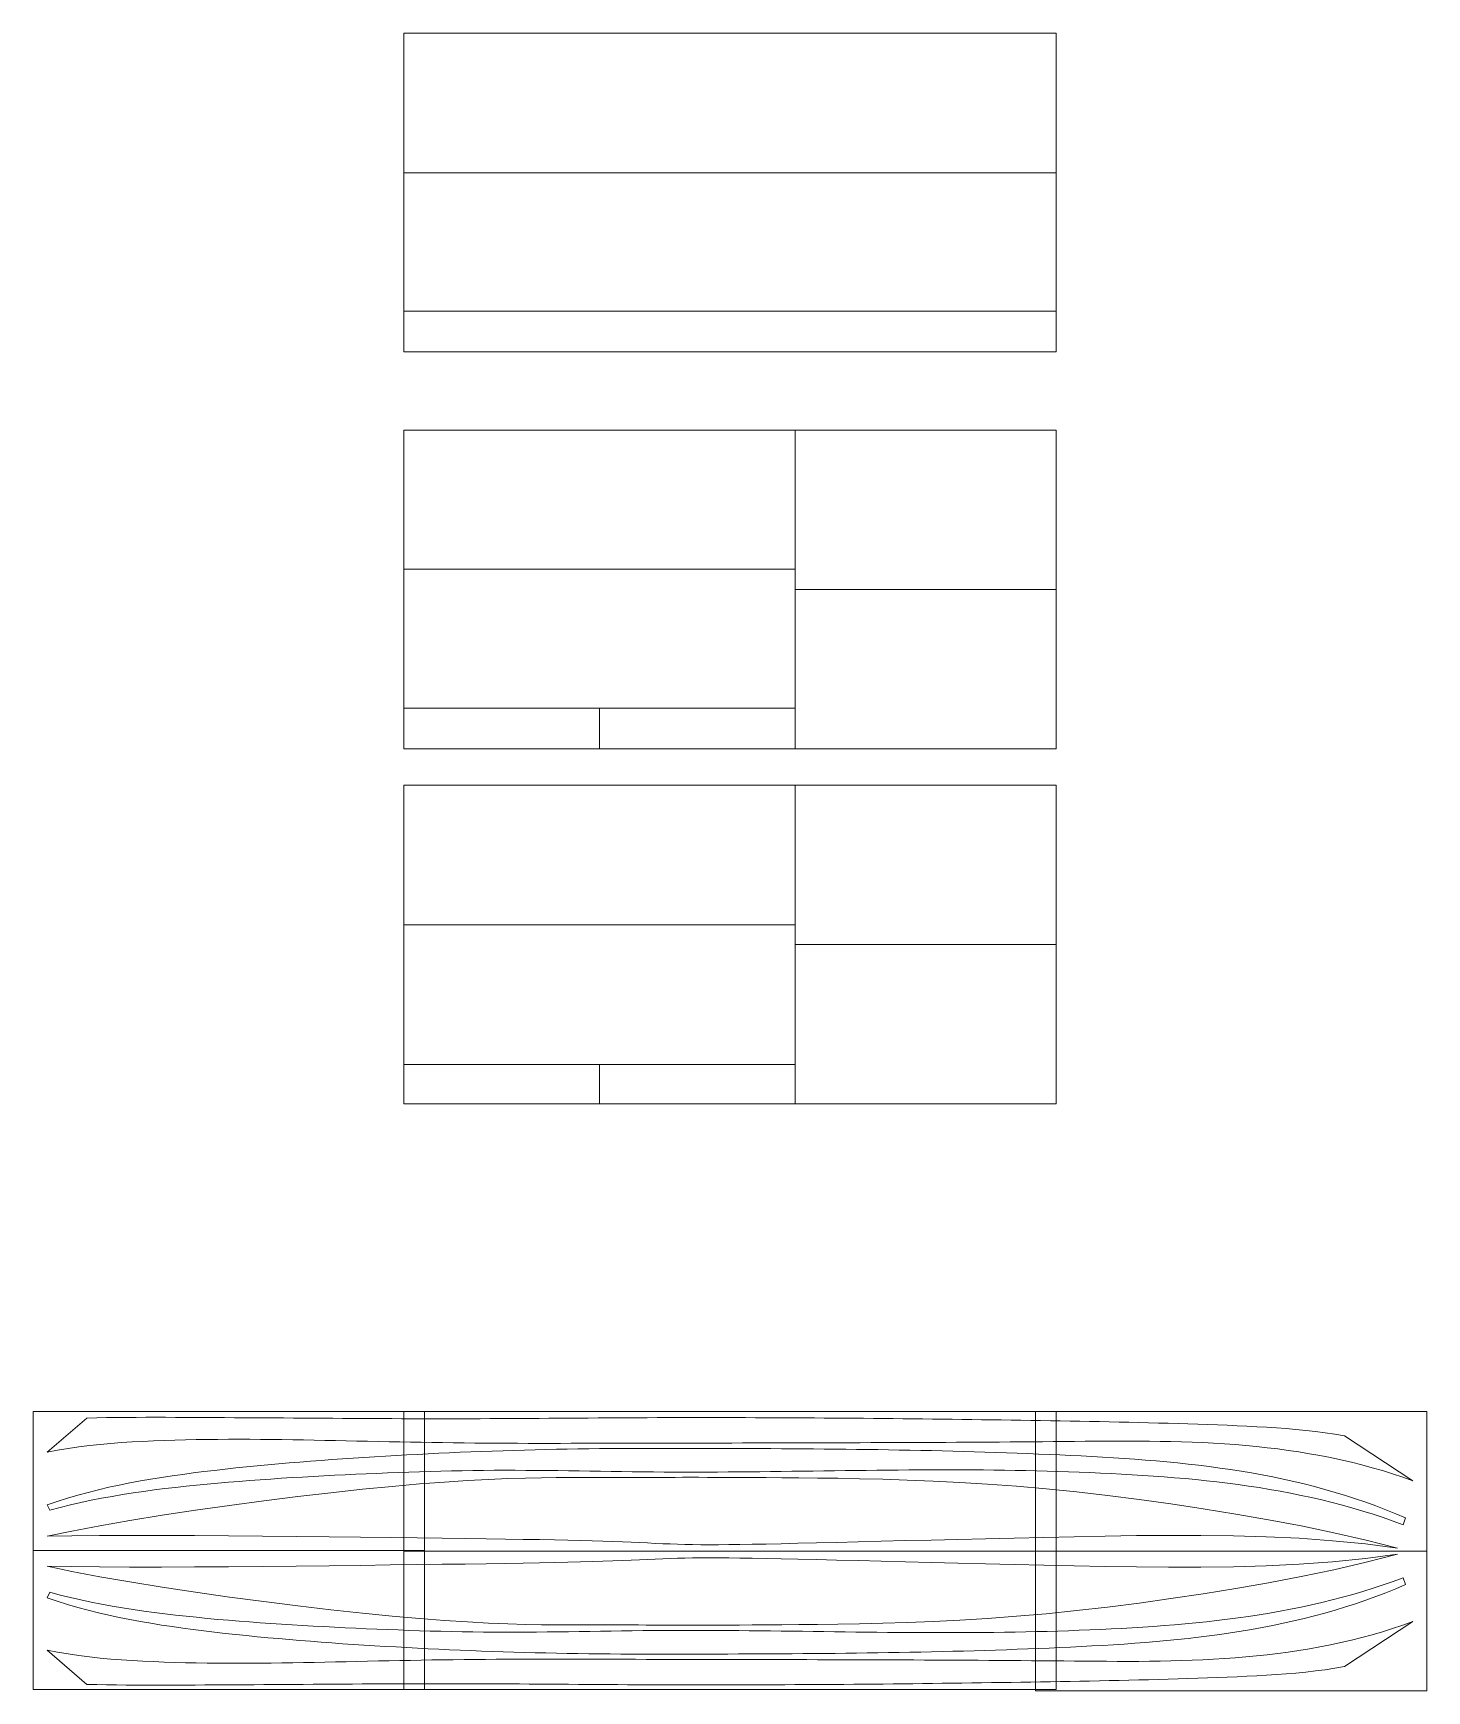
# Model space of a CAD drawing. Header units: millimetres. Extents: x -751 to 39822, y -9875 to 9310.
# Drawn here: x 13881 to 19221, y -2066 to 4282 of the extents above; entities that cross this region are included whole.
import ezdxf

# ---------------------------------------------------------------- set-up
doc = ezdxf.new("R2010")
doc.units = ezdxf.units.MM
doc.header["$MEASUREMENT"] = 0
doc.layers.get('0').update_dxf_attribs({"lineweight": 0})

msp = doc.modelspace()

# ---------------------------------------------------------------- linework, layer by layer
for points in [[(15300.83937, 4282.10967), (15300.83937, 3747.46854), (17800.83937, 3747.46854), (17800.83937, 4282.10967)], [(15300.83937, 3217.60115), (15300.83937, 3062.10967), (17800.83937, 3062.10967), (17800.83937, 3217.60115)], [(15300.83937, 2761.88686), (15300.83937, 2229.6326), (16800.66746, 2229.6326), (16800.66746, 2761.88686)], [(16800.66746, 2761.88686), (16800.66746, 2151.88686), (17800.83937, 2151.88686), (17800.83937, 2761.88686)], [(15300.83937, 2229.6326), (15300.83937, 1697.37834), (16800.66746, 1697.37834), (16800.66746, 2229.6326)], [(16050.75342, 1541.88686), (16050.75342, 1697.37834), (15300.83937, 1697.37834), (15300.83937, 1541.88686)], [(16800.66746, 1541.88686), (16800.66746, 1697.37834), (16050.75342, 1697.37834), (16050.75342, 1541.88686)], [(16800.66746, 1401.64149), (16800.66746, 867.00036), (15300.83937, 867.00036), (15300.83937, 1401.64149)], [(16800.66746, 791.64149), (17800.83937, 791.64149), (17800.83937, 1401.64149), (16800.66746, 1401.64149)], [(15300.83937, 181.64149), (15300.83937, 332.35923), (16050.75342, 332.35923), (16050.75342, 181.64149)], [(16050.75342, 181.64149), (16050.75342, 332.35923), (16800.66746, 332.35923), (16800.66746, 181.64149)], [(13881.01128, -997.11816), (13881.01128, -1529.37242), (15380.83937, -1529.37242), (15380.83937, -997.11816)], [(15300.83937, -997.11816), (15300.83937, -1531.75929), (17800.83937, -1531.75929), (17800.83937, -997.11816)], [(19220.66746, -997.11816), (19220.66746, -1531.75929), (17720.83937, -1531.75929), (17720.83937, -997.11816)], [(13881.01128, -1529.37242), (13881.01128, -2061.62668), (15380.83937, -2061.62668), (15380.83937, -1529.37242)]]:
    msp.add_lwpolyline(points, close=True)
at = {"color": 1}
msp.add_lwpolyline([(15300.83937, 3062.10967), (15300.83937, 3747.46854), (17800.83937, 3747.46854), (17800.83937, 3217.60115), (15300.83937, 3217.60115)], dxfattribs=at)
for points in [[(17800.83937, 1541.88686), (16800.66746, 1541.88686), (16800.66746, 2151.88686), (17800.83937, 2151.88686)], [(15300.83937, 867.00036), (16800.66746, 867.00036), (16800.66746, 332.35923), (15300.83937, 332.35923)], [(16800.66746, 181.64149), (16800.66746, 791.64149), (17800.83937, 791.64149), (17800.83937, 181.64149)], [(17800.83937, -2061.62668), (15300.83937, -2061.62668), (15300.83937, -1531.75929), (17800.83937, -1531.75929)], [(17720.83937, -1531.75929), (19220.66746, -1531.75929), (19220.66746, -2066.40042), (17720.83937, -2066.40042)]]:
    msp.add_lwpolyline(points, close=True, dxfattribs=at)
at = {"color": 252}
for points in [[(19167.24761, -1262.11827), (18905.59743, -1089.7511), (18868.49477, -1083.54884), (18831.2831, -1078.05924), (18793.97501, -1073.2245), (18756.58142, -1068.98463), (18719.11153, -1065.28291), (18681.58132, -1062.06045), (18643.99833, -1059.25832), (18606.37517, -1056.81668), (18568.72611, -1054.67979), (18531.057, -1052.78659), (18493.38211, -1051.08039), (18455.71237, -1049.50225), (18418.055, -1048.01532), (18380.40842, -1046.6125), (18342.76929, -1045.28877), (18305.13597, -1044.04117), (18267.50852, -1042.86358), (18229.88361, -1041.75304), (18192.25961, -1040.70357), (18154.63658, -1039.71106), (18117.01117, -1038.77156), (18079.38008, -1037.87999), (18041.74504, -1037.03133), (18004.10105, -1036.22158), (17966.44981, -1035.44878), (17928.79308, -1034.70788), (17891.13087, -1033.99789), (17853.46492, -1033.31586), (17815.79359, -1032.6578), (17778.12196, -1032.02271), (17740.44838, -1031.4076), (17702.7746, -1030.8085), (17665.10063, -1030.22439), (17627.42821, -1029.65133), (17589.76075, -1029.08726), (17552.0949, -1028.5303), (17514.43233, -1027.98139), (17476.77304, -1027.4414), (17439.11528, -1026.91357), (17401.45905, -1026.39868), (17363.80434, -1025.89784), (17326.14942, -1025.41294), (17288.49598, -1024.94511), (17250.84059, -1024.49724), (17213.18494, -1024.06944), (17175.529, -1023.66454), (17137.87106, -1023.28365), (17100.21112, -1022.92678), (17062.54919, -1022.59286), (17024.88528, -1022.28192), (16987.2211, -1021.9919), (16949.55664, -1021.72395), (16911.89024, -1021.47499), (16874.22358, -1021.24603), (16836.55672, -1021.03401), (16798.88961, -1020.84), (16761.2223, -1020.66305), (16723.55647, -1020.50005), (16685.89046, -1020.3531), (16648.22595, -1020.22115), (16610.56122, -1020.10726), (16572.89793, -1020.01228), (16535.23438, -1019.93837), (16497.57054, -1019.88645), (16459.9064, -1019.85855), (16422.24362, -1019.85659), (16384.5805, -1019.88166), (16346.9187, -1019.93579), (16309.25482, -1020.01987), (16271.59221, -1020.13695), (16233.9275, -1020.28604), (16196.26412, -1020.4641), (16158.60043, -1020.66618), (16120.93646, -1020.8903), (16083.27227, -1021.13139), (16045.60791, -1021.3855), (16007.94344, -1021.64855), (15970.28059, -1021.91766), (15932.61603, -1022.18777), (15894.9532, -1022.45489), (15857.28876, -1022.71596), (15819.62613, -1022.96708), (15781.962, -1023.20412), (15744.29805, -1023.42627), (15706.63603, -1023.63035), (15668.97427, -1023.81342), (15631.31109, -1023.97554), (15593.64823, -1024.11268), (15555.98401, -1024.22372), (15518.32186, -1024.3048), (15480.65739, -1024.35588), (15442.99301, -1024.37292), (15405.32942, -1024.35502), (15367.66513, -1024.29913), (15329.99992, -1024.2091), (15292.3346, -1024.08816), (15254.66947, -1023.93818), (15217.00449, -1023.76428), (15179.33892, -1023.56935), (15141.67359, -1023.35632), (15104.00946, -1023.12841), (15066.34445, -1022.89042), (15028.68038, -1022.6445), (14991.01654, -1022.39454), (14953.35472, -1022.14463), (14915.69171, -1021.89562), (14878.03088, -1021.64872), (14840.36883, -1021.40379), (14802.70793, -1021.16188), (14765.04682, -1020.92299), (14727.38483, -1020.6871), (14689.7228, -1020.45413), (14652.06073, -1020.22427), (14614.39742, -1019.99827), (14576.73305, -1019.77639), (14539.06778, -1019.55837), (14501.4016, -1019.34542), (14463.73404, -1019.14745), (14426.06608, -1018.98141), (14388.39849, -1018.86544), (14350.73106, -1018.81649), (14313.06443, -1018.85047), (14275.39974, -1018.98553), (14237.73742, -1019.23871), (14200.07728, -1019.6268), (14162.42044, -1020.16807), (14124.76721, -1020.87727), (14087.1187, -1021.77363), (13934.43113, -1152.88462), (13974.77065, -1145.19217), (14015.2386, -1138.40924), (14055.82077, -1132.46891), (14096.50392, -1127.30709), (14137.27621, -1122.85633), (14178.12309, -1119.04961), (14219.03167, -1115.82173), (14259.98957, -1113.10747), (14300.98192, -1110.83873), (14341.99636, -1108.94925), (14383.01981, -1107.37498), (14424.04391, -1106.06772), (14465.0677, -1105.01042), (14506.09156, -1104.18621), (14547.11567, -1103.58198), (14588.14004, -1103.18182), (14629.16523, -1102.96961), (14670.18888, -1102.93145), (14711.21389, -1103.05128), (14752.23979, -1103.3142), (14793.26524, -1103.7051), (14834.29111, -1104.20902), (14875.31776, -1104.81088), (14916.34418, -1105.4968), (14957.37107, -1106.25277), (14998.39808, -1107.06471), (15039.42541, -1107.9186), (15080.45255, -1108.80059), (15121.47951, -1109.69652), (15162.50733, -1110.5915), (15203.53449, -1111.47142), (15244.56184, -1112.32333), (15285.58887, -1113.13434), (15326.61563, -1113.9002), (15367.64267, -1114.61714), (15408.66952, -1115.2831), (15449.69706, -1115.89505), (15490.72446, -1116.45092), (15531.75179, -1116.94684), (15572.78076, -1117.37982), (15613.80888, -1117.74768), (15654.83955, -1118.04768), (15695.87114, -1118.27657), (15736.90191, -1118.43652), (15777.93347, -1118.53448), (15818.96741, -1118.57845), (15860.00025, -1118.57642), (15901.03357, -1118.53632), (15942.06897, -1118.46627), (15983.10125, -1118.37525), (16024.1371, -1118.27024), (16065.16964, -1118.15915), (16106.20383, -1118.05111), (16147.23789, -1117.95305), (16188.27011, -1117.86702), (16229.30389, -1117.79093), (16270.33589, -1117.72187), (16311.36782, -1117.65875), (16352.39969, -1117.59969), (16393.43157, -1117.54062), (16434.46342, -1117.48258), (16475.49703, -1117.42054), (16516.52899, -1117.35449), (16557.56104, -1117.28139), (16598.5949, -1117.19935), (16639.62886, -1117.1093), (16680.6629, -1117.01322), (16721.69534, -1116.91023), (16762.72955, -1116.80313), (16803.76377, -1116.69207), (16844.79635, -1116.57806), (16885.83064, -1116.462), (16926.86324, -1116.34592), (16967.89586, -1116.22879), (17008.92675, -1116.11374), (17049.95932, -1115.99973), (17090.99022, -1115.88458), (17132.02286, -1115.76555), (17173.05387, -1115.64144), (17214.0867, -1115.50739), (17255.11796, -1115.36328), (17296.14941, -1115.20524), (17337.18104, -1115.03213), (17378.21461, -1114.84009), (17419.24675, -1114.62797), (17460.28087, -1114.39296), (17501.31527, -1114.13591), (17542.34824, -1113.85781), (17583.38316, -1113.56079), (17624.41826, -1113.24871), (17665.45186, -1112.9216), (17706.48731, -1112.58256), (17747.5212, -1112.23257), (17788.55351, -1111.87444), (17829.58588, -1111.51133), (17870.61662, -1111.1432), (17911.64562, -1110.77806), (17952.67425, -1110.44298), (17993.70036, -1110.17178), (18034.72695, -1109.99566), (18075.75022, -1109.9475), (18116.77143, -1110.06032), (18157.79356, -1110.36607), (18198.81282, -1110.89697), (18239.83216, -1111.68677), (18280.84949, -1112.76664), (18321.86439, -1114.16948), (18362.87477, -1115.92629), (18403.87188, -1118.0589), (18444.8503, -1120.59438), (18485.7945, -1123.55441), (18526.70248, -1126.96506), (18567.56036, -1130.85012), (18608.36445, -1135.23447), (18649.1009, -1140.14098), (18689.76601, -1145.59569), (18730.34763, -1151.62041), (18770.83865, -1158.24201), (18811.22523, -1165.48225), (18851.49019, -1173.36205), (18891.61627, -1181.90614), (18931.58968, -1191.13333), (18971.38979, -1201.06827), (19011.00277, -1211.73191), (19050.41311, -1223.14706), (19089.60188, -1235.3355), (19128.5519, -1248.31801), (19167.24761, -1262.11827)], [(19138.96103, -1404.14002), (19129.953, -1430.093), (19091.82348, -1416.01046), (19053.42467, -1402.60481), (19014.77375, -1389.85679), (18975.88956, -1377.75003), (18936.78583, -1366.26863), (18897.48312, -1355.39454), (18857.99687, -1345.11222), (18818.34762, -1335.40415), (18778.54743, -1326.25302), (18738.61854, -1317.64134), (18698.57638, -1309.55457), (18658.43812, -1301.97328), (18618.22259, -1294.88212), (18577.94694, -1288.26337), (18537.62493, -1282.09991), (18497.26527, -1276.37307), (18456.86822, -1271.06201), (18416.43743, -1266.14527), (18375.97314, -1261.60424), (18335.47731, -1257.41691), (18294.95022, -1253.56212), (18254.39548, -1250.02113), (18213.81336, -1246.77259), (18173.2075, -1243.79691), (18132.57817, -1241.07191), (18091.92562, -1238.57777), (18051.2535, -1236.29423), (18010.56205, -1234.20062), (17969.85493, -1232.27667), (17929.13227, -1230.51171), (17888.39584, -1228.89949), (17847.64737, -1227.43717), (17806.88861, -1226.11968), (17766.12131, -1224.94314), (17725.34553, -1223.90249), (17684.5664, -1222.99388), (17643.78058, -1222.21305), (17602.99492, -1221.55516), (17562.20776, -1221.01648), (17521.42424, -1220.59282), (17480.64271, -1220.28012), (17439.86495, -1220.07262), (17399.09268, -1219.96698), (17358.32596, -1219.95843), (17317.56831, -1220.03722), (17276.81472, -1220.19785), (17236.06528, -1220.43169), (17195.3201, -1220.73146), (17154.57588, -1221.08933), (17113.83612, -1221.49721), (17073.09752, -1221.94727), (17032.35847, -1222.43306), (16991.61741, -1222.9449), (16950.87607, -1223.47791), (16910.1346, -1224.02175), (16869.38799, -1224.57061), (16828.63804, -1225.11537), (16787.88314, -1225.65007), (16747.12517, -1226.16593), (16706.36405, -1226.65652), (16665.59996, -1227.11304), (16624.83298, -1227.53057), (16584.06491, -1227.90016), (16543.29753, -1228.21473), (16502.52922, -1228.46831), (16461.7618, -1228.65095), (16420.99532, -1228.75842), (16380.22991, -1228.78105), (16339.46903, -1228.71246), (16298.70769, -1228.54514), (16257.95277, -1228.27172), (16217.2009, -1227.88961), (16176.45195, -1227.41034), (16135.70731, -1226.85712), (16094.96336, -1226.2487), (16054.22321, -1225.60764), (16013.48154, -1224.95251), (15972.73978, -1224.30516), (15931.99767, -1223.68491), (15891.25325, -1223.11475), (15850.50628, -1222.61248), (15809.75648, -1222.20025), (15769.00191, -1221.89889), (15728.244, -1221.72857), (15687.4791, -1221.71006), (15646.70868, -1221.8615), (15605.93438, -1222.18817), (15565.15459, -1222.6814), (15524.37281, -1223.3338), (15483.58997, -1224.13826), (15442.80803, -1225.08667), (15402.0291, -1226.17314), (15361.2548, -1227.38973), (15320.48575, -1228.72831), (15279.72423, -1230.18214), (15238.97236, -1231.7438), (15198.2304, -1233.40583), (15157.50118, -1235.15998), (15116.78578, -1237.00033), (15076.08549, -1238.91877), (15035.40131, -1240.9165), (14994.73192, -1243.00349), (14954.07435, -1245.18851), (14913.42827, -1247.48273), (14872.79289, -1249.89631), (14832.16469, -1252.43969), (14791.5439, -1255.12136), (14750.92816, -1257.95398), (14710.31736, -1260.94567), (14669.70848, -1264.10844), (14629.10024, -1267.45037), (14588.49197, -1270.98299), (14547.88085, -1274.71575), (14507.26724, -1278.66066), (14466.65263, -1282.83333), (14426.05166, -1287.26934), (14385.47909, -1292.00562), (14344.94921, -1297.07859), (14304.47577, -1302.52516), (14264.07509, -1308.38179), (14223.76076, -1314.68556), (14183.54755, -1321.47257), (14143.44975, -1328.78006), (14103.48282, -1336.64331), (14063.66169, -1345.10143), (14024.00048, -1354.18848), (13984.51296, -1363.94273), (13945.21572, -1374.40064), (13945.21572, -1374.40064), (13934.43113, -1353.81367), (13973.36703, -1340.67724), (14012.52624, -1328.39544), (14051.89422, -1316.92555), (14091.45663, -1306.2239), (14131.19894, -1296.24676), (14171.10864, -1286.95267), (14211.17035, -1278.29672), (14251.37076, -1270.23539), (14291.69512, -1262.72769), (14332.12912, -1255.72737), (14372.65921, -1249.19346), (14413.27003, -1243.08239), (14453.95026, -1237.35035), (14494.68216, -1231.9541), (14535.45426, -1226.85013), (14576.25253, -1221.99561), (14617.06286, -1217.35325), (14657.88493, -1212.91003), (14698.71746, -1208.65795), (14739.55971, -1204.59009), (14780.41262, -1200.6983), (14821.27575, -1196.97667), (14862.14754, -1193.41619), (14903.02958, -1190.00995), (14943.92061, -1186.75065), (14984.82107, -1183.63151), (15025.7297, -1180.64355), (15066.64692, -1177.78068), (15107.57249, -1175.03493), (15148.50583, -1172.39918), (15189.44685, -1169.86666), (15230.39447, -1167.42821), (15271.35028, -1165.07996), (15312.31278, -1162.81951), (15353.28243, -1160.65043), (15394.25754, -1158.57236), (15435.23876, -1156.58835), (15476.22555, -1154.69942), (15517.21929, -1152.90557), (15558.21568, -1151.20981), (15599.21762, -1149.61201), (15640.22506, -1148.11537), (15681.23463, -1146.71985), (15722.24967, -1145.42737), (15763.26849, -1144.23875), (15804.28937, -1143.15633), (15845.31227, -1142.18199), (15886.3406, -1141.31575), (15927.36926, -1140.55739), (15968.40001, -1139.90303), (16009.43291, -1139.34693), (16050.46636, -1138.8816), (16091.50213, -1138.50148), (16132.53861, -1138.20028), (16173.57587, -1137.97107), (16214.61399, -1137.80893), (16255.65136, -1137.70673), (16296.69143, -1137.65875), (16337.72922, -1137.65766), (16378.76648, -1137.69838), (16419.80331, -1137.77433), (16460.83977, -1137.87923), (16501.87425, -1138.00696), (16542.90853, -1138.15078), (16583.94095, -1138.30762), (16624.97152, -1138.4773), (16666.00019, -1138.66305), (16707.02861, -1138.86895), (16748.05503, -1139.0987), (16789.08274, -1139.35438), (16830.10848, -1139.63915), (16871.1338, -1139.95678), (16912.15869, -1140.30963), (16953.18476, -1140.70245), (16994.21031, -1141.1371), (17035.23529, -1141.61679), (17076.26137, -1142.14459), (17117.28847, -1142.7254), (17158.31659, -1143.36025), (17199.34397, -1144.05385), (17240.37398, -1144.80778), (17281.40488, -1145.62555), (17322.43495, -1146.50954), (17363.46588, -1147.46025), (17404.49593, -1148.48123), (17445.52507, -1149.57401), (17486.5533, -1150.73976), (17527.57887, -1151.98253), (17568.60177, -1153.30351), (17609.62197, -1154.70404), (17650.63944, -1156.18786), (17691.65247, -1157.75545), (17732.66272, -1159.40921), (17773.66676, -1161.1528), (17814.66629, -1162.98627), (17855.65958, -1164.9128), (17896.64823, -1166.93816), (17937.62693, -1169.08245), (17978.59535, -1171.37073), (18019.54643, -1173.82662), (18060.48155, -1176.47434), (18101.39702, -1179.33891), (18142.28744, -1182.44517), (18183.15083, -1185.81612), (18223.98689, -1189.4758), (18264.79022, -1193.44989), (18305.55881, -1197.76291), (18346.289, -1202.43717), (18386.97877, -1207.49805), (18427.62442, -1212.97141), (18468.22228, -1218.87923), (18508.77205, -1225.24639), (18549.26493, -1232.09717), (18589.69059, -1239.44786), (18630.03016, -1247.3155), (18670.26483, -1255.71594), (18710.38082, -1264.66697), (18750.36099, -1274.1853), (18790.18821, -1284.28578), (18829.84535, -1294.98514), (18869.31355, -1306.30126), (18908.58078, -1318.2489), (18947.62647, -1330.84574), (18986.4352, -1344.10869), (19024.98813, -1358.05243), (19063.2732, -1372.69492), (19101.26988, -1388.05182), (19138.96103, -1404.14002), (19138.96103, -1404.14002)], [(19108.64164, -1520.31898), (18988.62711, -1489.51553), (18863.64387, -1460.88838), (18738.52347, -1434.91349), (18613.39969, -1411.12148), (18488.4791, -1389.20247), (18364.02249, -1368.97645), (18240.35835, -1350.36146), (18117.86093, -1333.35142), (17996.94846, -1317.99949), (17878.06291, -1304.39745), (17761.66487, -1292.66147), (17648.17429, -1282.8144), (17537.93998, -1274.69656), (17431.30401, -1268.13252), (17328.60842, -1262.94736), (17230.19866, -1258.96244), (17136.41509, -1256.00046), (17047.60314, -1253.88346), (16964.10487, -1252.4343), (16886.26403, -1251.47537), (16814.42267, -1250.82852), (16748.88212, -1250.32543), (16689.43596, -1249.89837), (16635.55578, -1249.54141), (16586.70142, -1249.25151), (16542.33778, -1249.02444), (16501.92977, -1248.85646), (16464.9406, -1248.74351), (16430.83348, -1248.68137), (16399.07162, -1248.66647), (16369.11994, -1248.69339), (16340.44335, -1248.75842), (16312.52367, -1248.85443), (16284.9308, -1248.97449), (16257.25327, -1249.11046), (16229.07789, -1249.25439), (16199.99659, -1249.39731), (16169.59448, -1249.53058), (16137.46179, -1249.64437), (16103.18872, -1249.72836), (16066.36041, -1249.77543), (16026.56877, -1249.77346), (15983.39893, -1249.71758), (15936.40555, -1249.67948), (15885.07215, -1249.85152), (15828.88735, -1250.43843), (15767.33299, -1251.64544), (15699.89599, -1253.67439), (15626.05988, -1256.7295), (15545.30651, -1261.0116), (15457.12344, -1266.72338), (15360.99256, -1274.06652), (15256.40044, -1283.24236), (15142.96049, -1294.42954), (15021.81553, -1307.55947), (14895.08849, -1322.39951), (14764.91248, -1338.71444), (14633.41651, -1356.26854), (14502.71657, -1374.82849), (14374.91444, -1394.15756), (14252.08648, -1414.02053), (14136.27549, -1434.18355), (14029.45951, -1454.40856), (13934.43113, -1474.32009), (14028.74538, -1472.79251), (14135.08536, -1471.78244), (14250.28641, -1471.3315), (14372.39335, -1471.36842), (14499.39826, -1471.82054), (14629.25339, -1472.61251), (14759.88932, -1473.67051), (14889.22341, -1474.92137), (15015.15949, -1476.29043), (15135.59545, -1477.70436), (15248.44037, -1479.08951), (15352.57647, -1480.40337), (15448.39442, -1481.65051), (15536.41425, -1482.84143), (15617.16085, -1483.98748), (15691.15613, -1485.10051), (15758.91994, -1486.19338), (15820.98061, -1487.27949), (15877.86137, -1488.37457), (15930.08885, -1489.49437), (15978.18798, -1490.65853), (16022.68201, -1491.88451), (16063.98918, -1493.17449), (16102.4651, -1494.52137), (16138.4569, -1495.91142), (16172.31002, -1497.3284), (16204.36652, -1498.74945), (16234.97013, -1500.1495), (16264.46122, -1501.49942), (16293.18016, -1502.76536), (16321.47237, -1503.90954), (16349.68499, -1504.89337), (16378.21935, -1505.68145), (16407.63594, -1506.2604), (16438.53758, -1506.62142), (16471.5271, -1506.76146), (16507.20902, -1506.67442), (16546.18109, -1506.35946), (16589.04105, -1505.81336), (16636.38665, -1505.03544), (16688.80886, -1504.02638), (16746.90543, -1502.78551), (16811.25727, -1501.31451), (16882.09617, -1499.62236), (16959.10559, -1497.73447), (17041.91636, -1495.67537), (17130.16273, -1493.47048), (17223.47387, -1491.1435), (17321.48739, -1488.72051), (17423.83245, -1486.22539), (17530.14331, -1483.68149), (17640.05419, -1481.1144), (17753.19425, -1478.55137), (17869.20113, -1476.03152), (17987.69891, -1473.73045), (18108.32012, -1471.92349), (18230.71425, -1470.9124), (18354.55449, -1471.03449), (18479.53604, -1472.66839), (18605.39304, -1476.24539), (18731.8952, -1482.26536), (18858.83932, -1491.29946), (18986.06115, -1504.00251), (19108.64164, -1520.31898)], [(19108.64164, -1543.20393), (18988.62711, -1574.00738), (18863.64387, -1602.63453), (18738.52347, -1628.60942), (18613.39969, -1652.40143), (18488.4791, -1674.32044), (18364.02249, -1694.54646), (18240.35835, -1713.16145), (18117.86093, -1730.17149), (17996.94846, -1745.52342), (17878.06291, -1759.12546), (17761.66487, -1770.86144), (17648.17429, -1780.70851), (17537.93998, -1788.82635), (17431.30401, -1795.39039), (17328.60842, -1800.57555), (17230.19866, -1804.56047), (17136.41509, -1807.52245), (17047.60314, -1809.63945), (16964.10487, -1811.08861), (16886.26403, -1812.04754), (16814.42267, -1812.6944), (16748.88212, -1813.19748), (16689.43596, -1813.62454), (16635.55578, -1813.9815), (16586.70142, -1814.2714), (16542.33778, -1814.49847), (16501.92977, -1814.66645), (16464.9406, -1814.7794), (16430.83348, -1814.84154), (16399.07162, -1814.85644), (16369.11994, -1814.82952), (16340.44335, -1814.7645), (16312.52367, -1814.66848), (16284.9308, -1814.54843), (16257.25327, -1814.41245), (16229.07789, -1814.26852), (16199.99659, -1814.1256), (16169.59448, -1813.99234), (16137.46179, -1813.87854), (16103.18872, -1813.79455), (16066.36041, -1813.74748), (16026.56877, -1813.74945), (15983.39893, -1813.80533), (15936.40555, -1813.84343), (15885.07215, -1813.67139), (15828.88735, -1813.08448), (15767.33299, -1811.87747), (15699.89599, -1809.84852), (15626.05988, -1806.79341), (15545.30651, -1802.51131), (15457.12344, -1796.79953), (15360.99256, -1789.45639), (15256.40044, -1780.28055), (15142.96049, -1769.09338), (15021.81553, -1755.96344), (14895.08849, -1741.1234), (14764.91248, -1724.80848), (14633.41651, -1707.25437), (14502.71657, -1688.69442), (14374.91444, -1669.36536), (14252.08648, -1649.50239), (14136.27549, -1629.33936), (14029.45951, -1609.11435), (13934.43113, -1589.20282), (14028.74538, -1590.7304), (14135.08536, -1591.74047), (14250.28641, -1592.19141), (14372.39335, -1592.15449), (14499.39826, -1591.70237), (14629.25339, -1590.9104), (14759.88932, -1589.85241), (14889.22341, -1588.60154), (15015.15949, -1587.23248), (15135.59545, -1585.81855), (15248.44037, -1584.4334), (15352.57647, -1583.11954), (15448.39442, -1581.8724), (15536.41425, -1580.68148), (15617.16085, -1579.53543), (15691.15613, -1578.42241), (15758.91994, -1577.32953), (15820.98061, -1576.24342), (15877.86137, -1575.14835), (15930.08885, -1574.02854), (15978.18798, -1572.86438), (16022.68201, -1571.6384), (16063.98918, -1570.34842), (16102.4651, -1569.00155), (16138.4569, -1567.61149), (16172.31002, -1566.19451), (16204.36652, -1564.77346), (16234.97013, -1563.37341), (16264.46122, -1562.02349), (16293.18016, -1560.75755), (16321.47237, -1559.61337), (16349.68499, -1558.62954), (16378.21935, -1557.84146), (16407.63594, -1557.26251), (16438.53758, -1556.90149), (16471.5271, -1556.76146), (16507.20902, -1556.84849), (16546.18109, -1557.16345), (16589.04105, -1557.70955), (16636.38665, -1558.48747), (16688.80886, -1559.49653), (16746.90543, -1560.7374), (16811.25727, -1562.2084), (16882.09617, -1563.90055), (16959.10559, -1565.78845), (17041.91636, -1567.84754), (17130.16273, -1570.05243), (17223.47387, -1572.37941), (17321.48739, -1574.8024), (17423.83245, -1577.29752), (17530.14331, -1579.84142), (17640.05419, -1582.40851), (17753.19425, -1584.97154), (17869.20113, -1587.49139), (17987.69891, -1589.79246), (18108.32012, -1591.59942), (18230.71425, -1592.61051), (18354.55449, -1592.48842), (18479.53604, -1590.85452), (18605.39304, -1587.27752), (18731.8952, -1581.25755), (18858.83932, -1572.22345), (18986.06115, -1559.5204), (19108.64164, -1543.20393)], [(19138.96103, -1659.38289), (19129.953, -1633.42991), (19091.82348, -1647.51245), (19053.42467, -1660.9181), (19014.77375, -1673.66613), (18975.88956, -1685.77288), (18936.78583, -1697.25429), (18897.48312, -1708.12837), (18857.99687, -1718.41069), (18818.34762, -1728.11876), (18778.54743, -1737.26989), (18738.61854, -1745.88157), (18698.57638, -1753.96834), (18658.43812, -1761.54963), (18618.22259, -1768.64079), (18577.94694, -1775.25954), (18537.62493, -1781.423), (18497.26527, -1787.14984), (18456.86822, -1792.4609), (18416.43743, -1797.37764), (18375.97314, -1801.91867), (18335.47731, -1806.106), (18294.95022, -1809.96079), (18254.39548, -1813.50178), (18213.81336, -1816.75032), (18173.2075, -1819.726), (18132.57817, -1822.451), (18091.92562, -1824.94514), (18051.2535, -1827.22868), (18010.56205, -1829.32229), (17969.85493, -1831.24624), (17929.13227, -1833.0112), (17888.39584, -1834.62342), (17847.64737, -1836.08574), (17806.88861, -1837.40323), (17766.12131, -1838.57977), (17725.34553, -1839.62042), (17684.5664, -1840.52903), (17643.78058, -1841.30986), (17602.99492, -1841.96775), (17562.20776, -1842.50643), (17521.42424, -1842.93009), (17480.64271, -1843.24279), (17439.86495, -1843.45029), (17399.09268, -1843.55593), (17358.32596, -1843.56448), (17317.56831, -1843.48569), (17276.81472, -1843.32506), (17236.06528, -1843.09122), (17195.3201, -1842.79145), (17154.57588, -1842.43359), (17113.83612, -1842.02571), (17073.09752, -1841.57564), (17032.35847, -1841.08985), (16991.61741, -1840.57801), (16950.87607, -1840.045), (16910.1346, -1839.50116), (16869.38799, -1838.9523), (16828.63804, -1838.40754), (16787.88314, -1837.87284), (16747.12517, -1837.35698), (16706.36405, -1836.86639), (16665.59996, -1836.40987), (16624.83298, -1835.99234), (16584.06491, -1835.62275), (16543.29753, -1835.30819), (16502.52922, -1835.0546), (16461.7618, -1834.87196), (16420.99532, -1834.7645), (16380.22991, -1834.74186), (16339.46903, -1834.81045), (16298.70769, -1834.97777), (16257.95277, -1835.25119), (16217.2009, -1835.6333), (16176.45195, -1836.11257), (16135.70731, -1836.66579), (16094.96336, -1837.27421), (16054.22321, -1837.91527), (16013.48154, -1838.57041), (15972.73978, -1839.21775), (15931.99767, -1839.838), (15891.25325, -1840.40816), (15850.50628, -1840.91044), (15809.75648, -1841.32266), (15769.00191, -1841.62402), (15728.244, -1841.79434), (15687.4791, -1841.81286), (15646.70868, -1841.66141), (15605.93438, -1841.33474), (15565.15459, -1840.84151), (15524.37281, -1840.18911), (15483.58997, -1839.38465), (15442.80803, -1838.43624), (15402.0291, -1837.34977), (15361.2548, -1836.13318), (15320.48575, -1834.7946), (15279.72423, -1833.34077), (15238.97236, -1831.77911), (15198.2304, -1830.11708), (15157.50118, -1828.36293), (15116.78578, -1826.52258), (15076.08549, -1824.60414), (15035.40131, -1822.60641), (14994.73192, -1820.51942), (14954.07435, -1818.3344), (14913.42827, -1816.04018), (14872.79289, -1813.6266), (14832.16469, -1811.08322), (14791.5439, -1808.40155), (14750.92816, -1805.56893), (14710.31736, -1802.57724), (14669.70848, -1799.41448), (14629.10024, -1796.07254), (14588.49197, -1792.53992), (14547.88085, -1788.80716), (14507.26724, -1784.86225), (14466.65263, -1780.68958), (14426.05166, -1776.25357), (14385.47909, -1771.51729), (14344.94921, -1766.44433), (14304.47577, -1760.99775), (14264.07509, -1755.14112), (14223.76076, -1748.83735), (14183.54755, -1742.05035), (14143.44975, -1734.74285), (14103.48282, -1726.87961), (14063.66169, -1718.42148), (14024.00048, -1709.33443), (13984.51296, -1699.58018), (13945.21572, -1689.12227), (13945.21572, -1689.12227), (13934.43113, -1709.70924), (13973.36703, -1722.84567), (14012.52624, -1735.12748), (14051.89422, -1746.59736), (14091.45663, -1757.29901), (14131.19894, -1767.27615), (14171.10864, -1776.57024), (14211.17035, -1785.22619), (14251.37076, -1793.28752), (14291.69512, -1800.79522), (14332.12912, -1807.79554), (14372.65921, -1814.32946), (14413.27003, -1820.44052), (14453.95026, -1826.17256), (14494.68216, -1831.56881), (14535.45426, -1836.67278), (14576.25253, -1841.5273), (14617.06286, -1846.16966), (14657.88493, -1850.61289), (14698.71746, -1854.86496), (14739.55971, -1858.93283), (14780.41262, -1862.82461), (14821.27575, -1866.54624), (14862.14754, -1870.10672), (14903.02958, -1873.51296), (14943.92061, -1876.77226), (14984.82107, -1879.8914), (15025.7297, -1882.87936), (15066.64692, -1885.74223), (15107.57249, -1888.48798), (15148.50583, -1891.12373), (15189.44685, -1893.65625), (15230.39447, -1896.0947), (15271.35028, -1898.44295), (15312.31278, -1900.7034), (15353.28243, -1902.87248), (15394.25754, -1904.95055), (15435.23876, -1906.93456), (15476.22555, -1908.82349), (15517.21929, -1910.61734), (15558.21568, -1912.3131), (15599.21762, -1913.91091), (15640.22506, -1915.40754), (15681.23463, -1916.80306), (15722.24967, -1918.09554), (15763.26849, -1919.28416), (15804.28937, -1920.36658), (15845.31227, -1921.34093), (15886.3406, -1922.20716), (15927.36926, -1922.96552), (15968.40001, -1923.61988), (16009.43291, -1924.17598), (16050.46636, -1924.64131), (16091.50213, -1925.02143), (16132.53861, -1925.32263), (16173.57587, -1925.55184), (16214.61399, -1925.71398), (16255.65136, -1925.81618), (16296.69143, -1925.86416), (16337.72922, -1925.86525), (16378.76648, -1925.82453), (16419.80331, -1925.74858), (16460.83977, -1925.64369), (16501.87425, -1925.51595), (16542.90853, -1925.37213), (16583.94095, -1925.21529), (16624.97152, -1925.04561), (16666.00019, -1924.85986), (16707.02861, -1924.65396), (16748.05503, -1924.42421), (16789.08274, -1924.16854), (16830.10848, -1923.88376), (16871.1338, -1923.56613), (16912.15869, -1923.21328), (16953.18476, -1922.82046), (16994.21031, -1922.38581), (17035.23529, -1921.90612), (17076.26137, -1921.37832), (17117.28847, -1920.79751), (17158.31659, -1920.16266), (17199.34397, -1919.46906), (17240.37398, -1918.71514), (17281.40488, -1917.89736), (17322.43495, -1917.01337), (17363.46588, -1916.06266), (17404.49593, -1915.04168), (17445.52507, -1913.9489), (17486.5533, -1912.78315), (17527.57887, -1911.54038), (17568.60177, -1910.2194), (17609.62197, -1908.81887), (17650.63944, -1907.33505), (17691.65247, -1905.76746), (17732.66272, -1904.11371), (17773.66676, -1902.37011), (17814.66629, -1900.53664), (17855.65958, -1898.61012), (17896.64823, -1896.58475), (17937.62693, -1894.44046), (17978.59535, -1892.15218), (18019.54643, -1889.6963), (18060.48155, -1887.04857), (18101.39702, -1884.184), (18142.28744, -1881.07774), (18183.15083, -1877.70679), (18223.98689, -1874.04711), (18264.79022, -1870.07302), (18305.55881, -1865.76001), (18346.289, -1861.08574), (18386.97877, -1856.02486), (18427.62442, -1850.5515), (18468.22228, -1844.64368), (18508.77205, -1838.27652), (18549.26493, -1831.42575), (18589.69059, -1824.07506), (18630.03016, -1816.20741), (18670.26483, -1807.80697), (18710.38082, -1798.85594), (18750.36099, -1789.33761), (18790.18821, -1779.23713), (18829.84535, -1768.53777), (18869.31355, -1757.22165), (18908.58078, -1745.27401), (18947.62647, -1732.67717), (18986.4352, -1719.41422), (19024.98813, -1705.47048), (19063.2732, -1690.82799), (19101.26988, -1675.47109), (19138.96103, -1659.38289), (19138.96103, -1659.38289)], [(19167.24761, -1801.40464), (18905.59743, -1973.77182), (18868.49477, -1979.97407), (18831.2831, -1985.46367), (18793.97501, -1990.29841), (18756.58142, -1994.53828), (18719.11153, -1998.24), (18681.58132, -2001.46247), (18643.99833, -2004.26459), (18606.37517, -2006.70623), (18568.72611, -2008.84312), (18531.057, -2010.73632), (18493.38211, -2012.44252), (18455.71237, -2014.02066), (18418.055, -2015.50759), (18380.40842, -2016.91041), (18342.76929, -2018.23414), (18305.13597, -2019.48175), (18267.50852, -2020.65933), (18229.88361, -2021.76987), (18192.25961, -2022.81934), (18154.63658, -2023.81186), (18117.01117, -2024.75135), (18079.38008, -2025.64292), (18041.74504, -2026.49158), (18004.10105, -2027.30133), (17966.44981, -2028.07413), (17928.79308, -2028.81504), (17891.13087, -2029.52502), (17853.46492, -2030.20705), (17815.79359, -2030.86511), (17778.12196, -2031.5002), (17740.44838, -2032.11531), (17702.7746, -2032.71441), (17665.10063, -2033.29852), (17627.42821, -2033.87159), (17589.76075, -2034.43565), (17552.0949, -2034.99261), (17514.43233, -2035.54152), (17476.77304, -2036.08151), (17439.11528, -2036.60934), (17401.45905, -2037.12424), (17363.80434, -2037.62507), (17326.14942, -2038.10997), (17288.49598, -2038.5778), (17250.84059, -2039.02567), (17213.18494, -2039.45347), (17175.529, -2039.85837), (17137.87106, -2040.23926), (17100.21112, -2040.59613), (17062.54919, -2040.93005), (17024.88528, -2041.24099), (16987.2211, -2041.53101), (16949.55664, -2041.79896), (16911.89024, -2042.04792), (16874.22358, -2042.27688), (16836.55672, -2042.4889), (16798.88961, -2042.68292), (16761.2223, -2042.85986), (16723.55647, -2043.02286), (16685.89046, -2043.16981), (16648.22595, -2043.30177), (16610.56122, -2043.41565), (16572.89793, -2043.51063), (16535.23438, -2043.58454), (16497.57054, -2043.63646), (16459.9064, -2043.66436), (16422.24362, -2043.66632), (16384.5805, -2043.64125), (16346.9187, -2043.58712), (16309.25482, -2043.50305), (16271.59221, -2043.38596), (16233.9275, -2043.23687), (16196.26412, -2043.05882), (16158.60043, -2042.85674), (16120.93646, -2042.63261), (16083.27227, -2042.39152), (16045.60791, -2042.13741), (16007.94344, -2041.87436), (15970.28059, -2041.60526), (15932.61603, -2041.33514), (15894.9532, -2041.06802), (15857.28876, -2040.80695), (15819.62613, -2040.55583), (15781.962, -2040.31879), (15744.29805, -2040.09665), (15706.63603, -2039.89256), (15668.97427, -2039.70949), (15631.31109, -2039.54737), (15593.64823, -2039.41023), (15555.98401, -2039.2992), (15518.32186, -2039.21811), (15480.65739, -2039.16703), (15442.99301, -2039.14999), (15405.32942, -2039.16789), (15367.66513, -2039.22379), (15329.99992, -2039.31381), (15292.3346, -2039.43475), (15254.66947, -2039.58473), (15217.00449, -2039.75863), (15179.33892, -2039.95356), (15141.67359, -2040.16659), (15104.00946, -2040.39451), (15066.34445, -2040.63249), (15028.68038, -2040.87841), (14991.01654, -2041.12837), (14953.35472, -2041.37829), (14915.69171, -2041.62729), (14878.03088, -2041.87419), (14840.36883, -2042.11912), (14802.70793, -2042.36103), (14765.04682, -2042.59992), (14727.38483, -2042.83582), (14689.7228, -2043.06878), (14652.06073, -2043.29864), (14614.39742, -2043.52465), (14576.73305, -2043.74652), (14539.06778, -2043.96454), (14501.4016, -2044.1775), (14463.73404, -2044.37546), (14426.06608, -2044.5415), (14388.39849, -2044.65747), (14350.73106, -2044.70642), (14313.06443, -2044.67244), (14275.39974, -2044.53739), (14237.73742, -2044.2842), (14200.07728, -2043.89611), (14162.42044, -2043.35484), (14124.76721, -2042.64564), (14087.1187, -2041.74928), (13934.43113, -1910.63829), (13974.77065, -1918.33074), (14015.2386, -1925.11367), (14055.82077, -1931.054), (14096.50392, -1936.21582), (14137.27621, -1940.66658), (14178.12309, -1944.47331), (14219.03167, -1947.70118), (14259.98957, -1950.41544), (14300.98192, -1952.68418), (14341.99636, -1954.57366), (14383.01981, -1956.14793), (14424.04391, -1957.45519), (14465.0677, -1958.51249), (14506.09156, -1959.3367), (14547.11567, -1959.94093), (14588.14004, -1960.34109), (14629.16523, -1960.5533), (14670.18888, -1960.59146), (14711.21389, -1960.47163), (14752.23979, -1960.20872), (14793.26524, -1959.81781), (14834.29111, -1959.31389), (14875.31776, -1958.71203), (14916.34418, -1958.02611), (14957.37107, -1957.27014), (14998.39808, -1956.4582), (15039.42541, -1955.60431), (15080.45255, -1954.72232), (15121.47951, -1953.82639), (15162.50733, -1952.93141), (15203.53449, -1952.05149), (15244.56184, -1951.19958), (15285.58887, -1950.38857), (15326.61563, -1949.62271), (15367.64267, -1948.90577), (15408.66952, -1948.23981), (15449.69706, -1947.62786), (15490.72446, -1947.07199), (15531.75179, -1946.57607), (15572.78076, -1946.14309), (15613.80888, -1945.77523), (15654.83955, -1945.47523), (15695.87114, -1945.24634), (15736.90191, -1945.08639), (15777.93347, -1944.98843), (15818.96741, -1944.94446), (15860.00025, -1944.94649), (15901.03357, -1944.98659), (15942.06897, -1945.05664), (15983.10125, -1945.14766), (16024.1371, -1945.25267), (16065.16964, -1945.36376), (16106.20383, -1945.4718), (16147.23789, -1945.56986), (16188.27011, -1945.65589), (16229.30389, -1945.73198), (16270.33589, -1945.80104), (16311.36782, -1945.86416), (16352.39969, -1945.92323), (16393.43157, -1945.98229), (16434.46342, -1946.04033), (16475.49703, -1946.10237), (16516.52899, -1946.16842), (16557.56104, -1946.24152), (16598.5949, -1946.32356), (16639.62886, -1946.41361), (16680.6629, -1946.50969), (16721.69534, -1946.61268), (16762.72955, -1946.71978), (16803.76377, -1946.83084), (16844.79635, -1946.94485), (16885.83064, -1947.06091), (16926.86324, -1947.17699), (16967.89586, -1947.29412), (17008.92675, -1947.40917), (17049.95932, -1947.52318), (17090.99022, -1947.63833), (17132.02286, -1947.75736), (17173.05387, -1947.88147), (17214.0867, -1948.01553), (17255.11796, -1948.15963), (17296.14941, -1948.31767), (17337.18104, -1948.49078), (17378.21461, -1948.68282), (17419.24675, -1948.89494), (17460.28087, -1949.12995), (17501.31527, -1949.387), (17542.34824, -1949.66511), (17583.38316, -1949.96212), (17624.41826, -1950.2742), (17665.45186, -1950.60131), (17706.48731, -1950.94035), (17747.5212, -1951.29034), (17788.55351, -1951.64847), (17829.58588, -1952.01158), (17870.61662, -1952.37971), (17911.64562, -1952.74486), (17952.67425, -1953.07993), (17993.70036, -1953.35113), (18034.72695, -1953.52725), (18075.75022, -1953.57541), (18116.77143, -1953.46259), (18157.79356, -1953.15684), (18198.81282, -1952.62594), (18239.83216, -1951.83615), (18280.84949, -1950.75627), (18321.86439, -1949.35343), (18362.87477, -1947.59663), (18403.87188, -1945.46401), (18444.8503, -1942.92853), (18485.7945, -1939.9685), (18526.70248, -1936.55785), (18567.56036, -1932.6728), (18608.36445, -1928.28845), (18649.1009, -1923.38193), (18689.76601, -1917.92722), (18730.34763, -1911.9025), (18770.83865, -1905.2809), (18811.22523, -1898.04067), (18851.49019, -1890.16086), (18891.61627, -1881.61678), (18931.58968, -1872.38958), (18971.38979, -1862.45464), (19011.00277, -1851.791), (19050.41311, -1840.37585), (19089.60188, -1828.18741), (19128.5519, -1815.2049), (19167.24761, -1801.40464)]]:
    msp.add_lwpolyline(points, dxfattribs=at)

doc.saveas('drawing.dxf')
